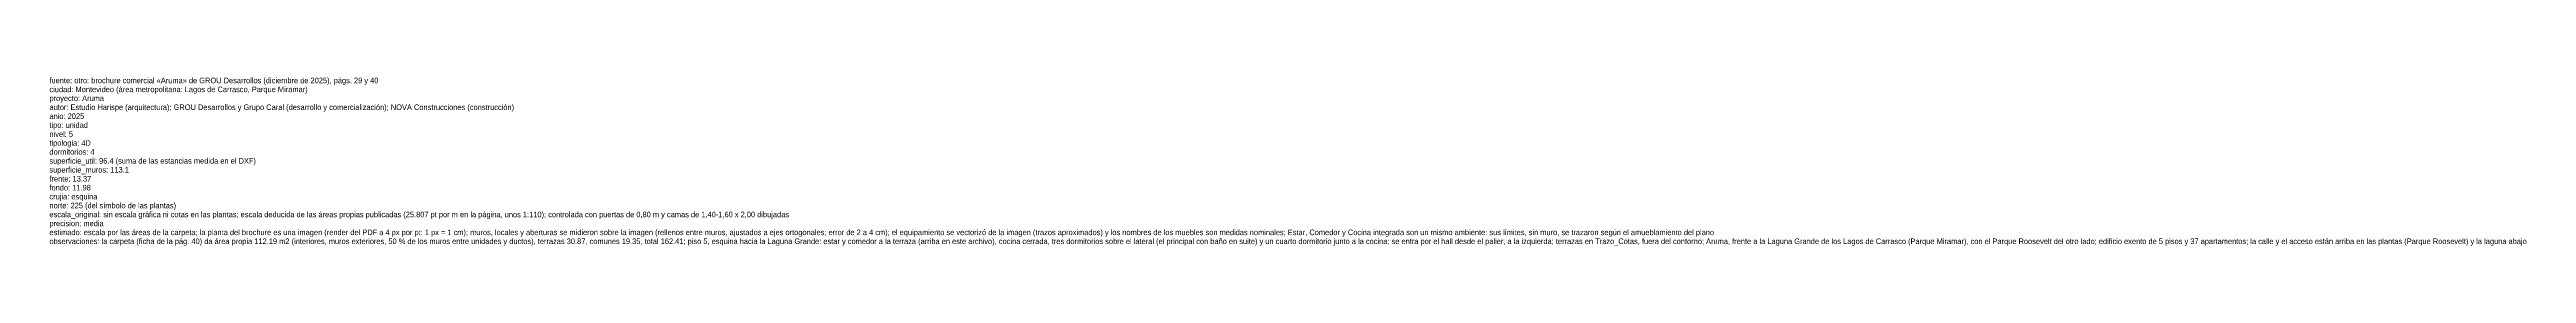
# Model space of a CAD drawing. Header units: metres. Extents: x 0 to 129, y 0 to 16.
# Drawn here: x 17.3 to 128.5, y 8.5 to 16.1 of the extents above; entities that cross this region are included whole.
import ezdxf

# ---------------------------------------------------------------- set-up
doc = ezdxf.new("R2010")
doc.units = ezdxf.units.M
doc.layers.add('Trazo_Datos', color=7, linetype='Continuous')

msp = doc.modelspace()

# ---------------------------------------------------------------- texts
at = {"layer": 'Trazo_Datos'}
for s, p in [('fuente: otro: brochure comercial «Aruma» de GROU Desarrollos (diciembre de 2025), págs. 29 y 40', (17.32, 15.81)), ('ciudad: Montevideo (área metropolitana: Lagos de Carrasco, Parque Miramar)', (17.32, 15.41)), ('autor: Estudio Harispe (arquitectura); GROU Desarrollos y Grupo Caral (desarrollo y comercialización); NOVA Construcciones (construcción)', (17.32, 14.61)), ('anio: 2025', (17.32, 14.21)), ('proyecto: Aruma', (17.32, 15.01)), ('tipo: unidad', (17.32, 13.81)), ('nivel: 5', (17.32, 13.41)), ('tipologia: 4D', (17.32, 13.01)), ('dormitorios: 4', (17.32, 12.61)), ('superficie_util: 96.4 (suma de las estancias medida en el DXF)', (17.32, 12.21)), ('frente: 13.37', (17.32, 11.41)), ('fondo: 11.98', (17.32, 11.01)), ('superficie_muros: 113.1', (17.32, 11.81)), ('crujia: esquina', (17.32, 10.61)), ('escala_original: sin escala gráfica ni cotas en las plantas; escala deducida de las áreas propias publicadas (25.807 pt por m en la página, unos 1:110); controlada con puertas de 0,80 m y camas de 1,40-1,60 x 2,00 dibujadas', (17.32, 9.81)), ('norte: 225 (del símbolo de las plantas)', (17.32, 10.21)), ('estimado: escala por las áreas de la carpeta; la planta del brochure es una imagen (render del PDF a 4 px por pt: 1 px = 1 cm); muros, locales y aberturas se midieron sobre la imagen (rellenos entre muros, ajustados a ejes ortogonales; error de 2 a 4 cm); el equipamiento se vectorizó de la imagen (trazos aproximados) y los nombres de los muebles son medidas nominales; Estar, Comedor y Cocina integrada son un mismo ambiente: sus límites, sin muro, se trazaron según el amueblamiento del plano', (17.32, 9.01)), ('precision: media', (17.32, 9.41)), ('observaciones: la carpeta (ficha de la pág. 40) da área propia 112.19 m2 (interiores, muros exteriores, 50 % de los muros entre unidades y ductos), terrazas 30.87, comunes 19.35, total 162.41; piso 5, esquina hacia la Laguna Grande: estar y comedor a la terraza (arriba en este archivo), cocina cerrada, tres dormitorios sobre el lateral (el principal con baño en suite) y un cuarto dormitorio junto a la cocina; se entra por el hall desde el palier, a la izquierda; terrazas en Trazo_Cotas, fuera del contorno; Aruma, frente a la Laguna Grande de los Lagos de Carrasco (Parque Miramar), con el Parque Roosevelt del otro lado; edificio exento de 5 pisos y 37 apartamentos; la calle y el acceso están arriba en las plantas (Parque Roosevelt) y la laguna abajo', (17.32, 8.61))]:
    msp.add_text(s, height=0.25, dxfattribs=at).set_placement(p)

doc.saveas('drawing.dxf')
